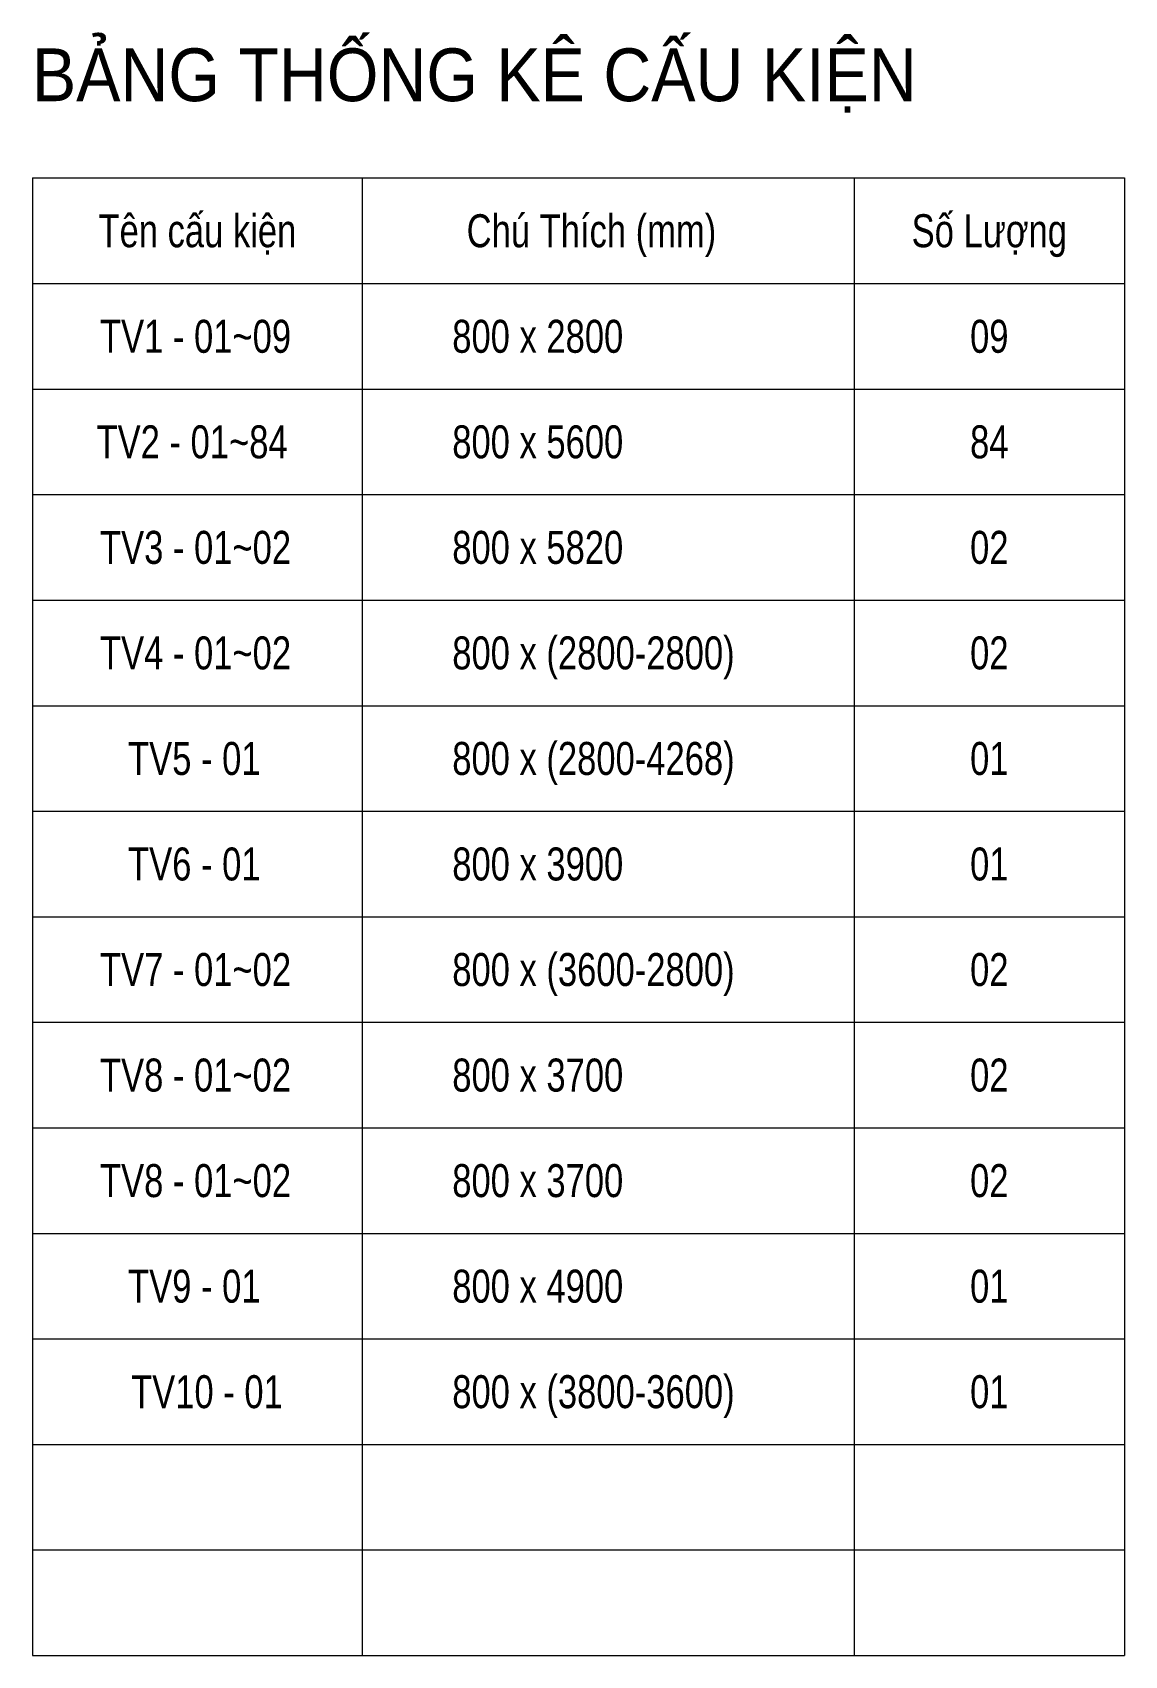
# Model space of a CAD drawing. Header units: millimetres. Extents: x -642477 to 1168880, y -27982 to 330379.
# Drawn here: x 344120 to 360675, y 166597 to 191203 of the extents above; entities that cross this region are included whole.
import ezdxf
from ezdxf.enums import TextEntityAlignment as Align

# ---------------------------------------------------------------- set-up
doc = ezdxf.new("R2010")
doc.units = ezdxf.units.MM
doc.layers.add('NDC_S_CONTINUOUS', color=3, linetype='Continuous', lineweight=20)
doc.layers.add('NDC_S_VN TEXT', color=7, linetype='Continuous', lineweight=20)
doc.styles.add('kata_text', font='arial.ttf', dxfattribs={"width": 0.8})
doc.styles.add('NDC_ARIAL', font='arial.ttf', dxfattribs={"width": 0.85})

msp = doc.modelspace()

# ---------------------------------------------------------------- texts
at = {"layer": 'NDC_S_VN TEXT'}
for s, height, style, width, p in [('BẢNG THỐNG KÊ CẤU KIỆN', 800, 'NDC_ARIAL', 0.9, (344112, 190561.6, 0)), ('TV1 - 01~09', 500, 'kata_text', 0.75, (345143.4, 186597.4)), ('800 x 2800', 500, 'kata_text', 0.75, (350483.7, 186597.4)), ('TV2 - 01~84', 500, 'kata_text', 0.75, (345091.2, 184997.4)), ('800 x 5600', 500, 'kata_text', 0.75, (350483.7, 184997.4)), ('TV3 - 01~02', 500, 'kata_text', 0.75, (345143.4, 183397.4)), ('800 x 5820', 500, 'kata_text', 0.75, (350483.7, 183397.4)), ('TV4 - 01~02', 500, 'kata_text', 0.75, (345143.4, 181797.4)), ('800 x (2800-2800)', 500, 'kata_text', 0.75, (350483.7, 181797.4)), ('TV5 - 01', 500, 'kata_text', 0.75, (345568.8, 180197.4)), ('800 x (2800-4268)', 500, 'kata_text', 0.75, (350483.7, 180197.4)), ('TV6 - 01', 500, 'kata_text', 0.75, (345568.8, 178597.4)), ('800 x 3900', 500, 'kata_text', 0.75, (350483.7, 178597.4)), ('TV7 - 01~02', 500, 'kata_text', 0.75, (345143.4, 176997.4)), ('800 x (3600-2800)', 500, 'kata_text', 0.75, (350483.7, 176997.4)), ('TV8 - 01~02', 500, 'kata_text', 0.75, (345143.4, 175397.4)), ('800 x 3700', 500, 'kata_text', 0.75, (350483.7, 175397.4)), ('TV8 - 01~02', 500, 'kata_text', 0.75, (345143.4, 173797.4)), ('800 x 3700', 500, 'kata_text', 0.75, (350483.7, 173797.4)), ('TV9 - 01', 500, 'kata_text', 0.75, (345568.8, 172197.4)), ('800 x 4900', 500, 'kata_text', 0.75, (350483.7, 172197.4)), ('TV10 - 01', 500, 'kata_text', 0.75, (345614.8, 170597.4)), ('800 x (3800-3600)', 500, 'kata_text', 0.75, (350483.7, 170597.4))]:
    msp.add_text(s, height=height, dxfattribs=dict(at, style=style, width=width)).set_placement(p, align=Align.MIDDLE_LEFT)
at = {"layer": 'NDC_S_VN TEXT', "style": 'kata_text', "width": 0.75}
for s, p in [('Tên cấu kiện', (346620, 188197.4)), ('Số Lượng', (358624.5, 188197.4)), ('Chú Thích (mm)', (352593.7, 188197.4)), ('09', (358624.5, 186597.4)), ('84', (358624.5, 184997.4)), ('02', (358624.5, 183397.4)), ('02', (358624.5, 181797.4)), ('01', (358624.5, 180197.4)), ('01', (358624.5, 178597.4)), ('02', (358624.5, 176997.4)), ('02', (358624.5, 175397.4)), ('02', (358624.5, 173797.4)), ('01', (358624.5, 172197.4)), ('01', (358624.5, 170597.4))]:
    msp.add_text(s, height=500, dxfattribs=at).set_placement(p, align=Align.MIDDLE_CENTER)

# ---------------------------------------------------------------- linework, layer by layer
at = {"layer": 'NDC_S_CONTINUOUS'}
for p, q in [((344120, 188997.4), (344120, 166597.4)), ((344120, 188997.4), (360674.5, 188997.4)), ((349120, 188997.4), (349120, 166597.4)), ((356574.5, 188997.4), (356574.5, 166597.4)), ((360674.5, 188997.4), (360674.5, 166597.4)), ((344120, 187397.4), (360674.5, 187397.4)), ((344120, 185797.4), (360674.5, 185797.4)), ((344120, 184197.4), (360674.5, 184197.4)), ((344120, 182597.4), (360674.5, 182597.4)), ((344120, 180997.4), (360674.5, 180997.4)), ((344120, 179397.4), (360674.5, 179397.4)), ((344120, 177797.4), (360674.5, 177797.4)), ((344120, 176197.4), (360674.5, 176197.4)), ((344120, 174597.4), (360674.5, 174597.4)), ((344120, 172997.4), (360674.5, 172997.4)), ((344120, 171397.4), (360674.5, 171397.4)), ((344120, 169797.4), (360674.5, 169797.4)), ((344120, 168197.4), (360674.5, 168197.4)), ((344120, 166597.4), (360674.5, 166597.4))]:
    msp.add_line(p, q, dxfattribs=at)

msp.set_redraw_order([(e.dxf.handle, doc.entitydb.next_handle()) for e in msp.query("TEXT MTEXT ATTDEF DIMENSION ARC_DIMENSION")])  # texts and dimensions are drawn at this point

doc.saveas('drawing.dxf')
